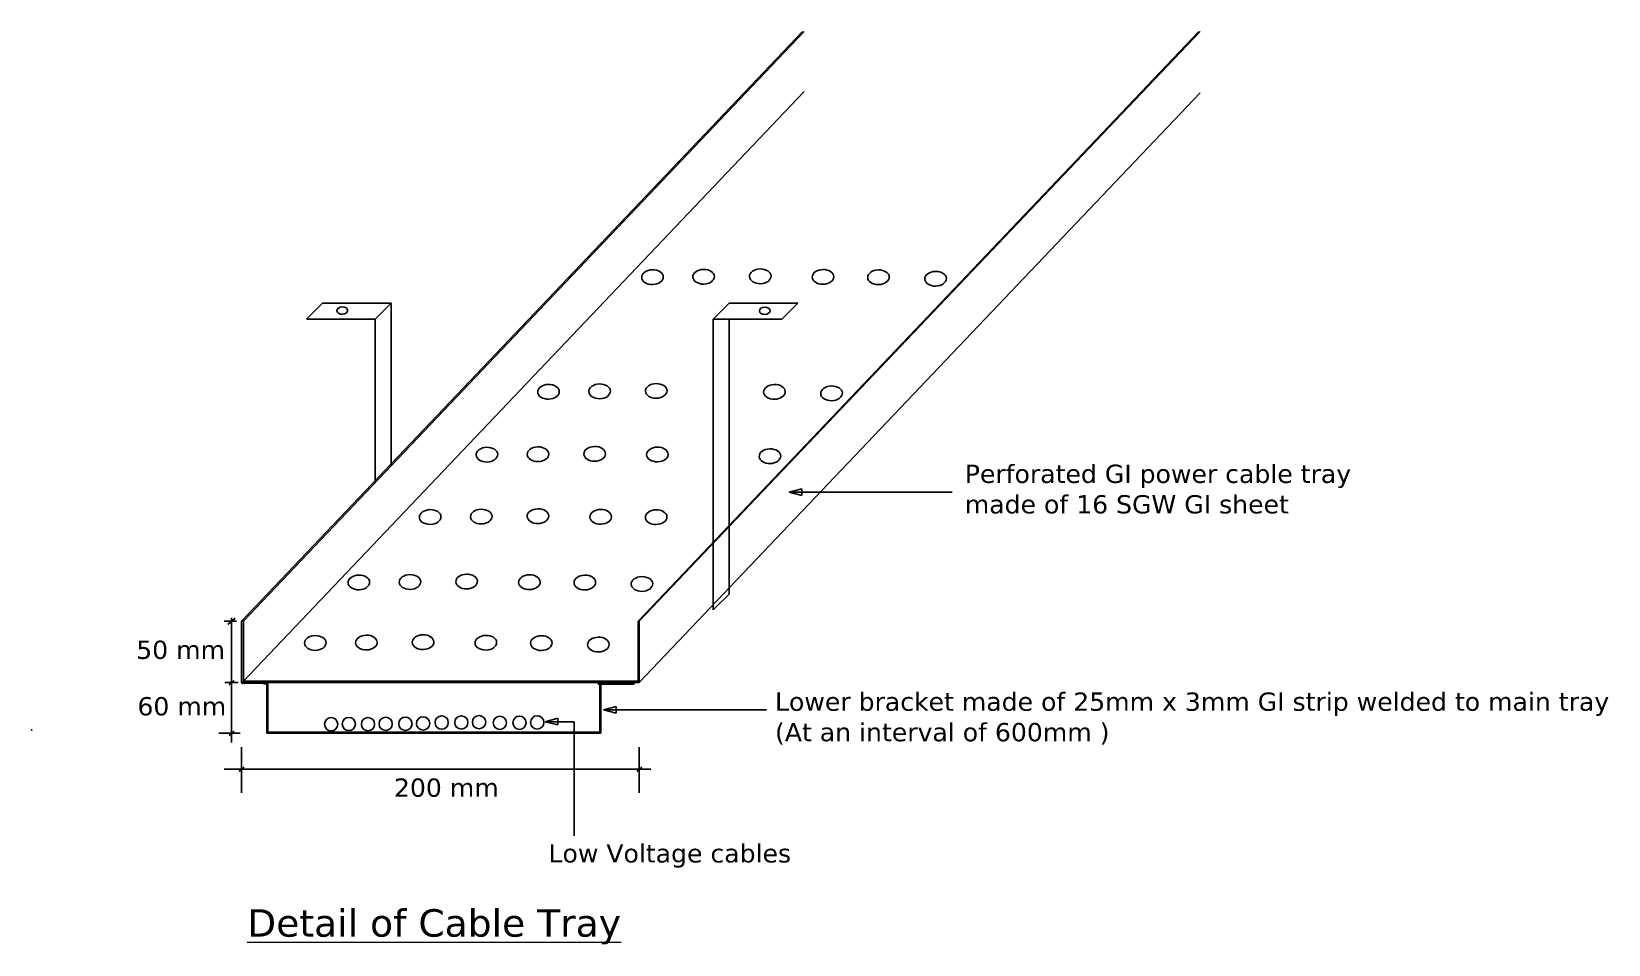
# Model space of a CAD drawing. Header units: millimetres. Extents: x 2402294 to 3337895, y 3394997 to 3969149.
# Drawn here: x 2657867 to 2803239, y 3598750 to 3682950 of the extents above; entities that cross this region are included whole.
import ezdxf

# ---------------------------------------------------------------- set-up
doc = ezdxf.new("R2010")
doc.units = ezdxf.units.MM
doc.header["$MEASUREMENT"] = 0
for name, color, linetype, lineweight in [('ELEVATION', 7, 'Continuous', 40), ('TREE', 77, 'Continuous', 5), ('walls', 12, 'Continuous', 30), ('wire', 7, 'Continuous', 0)]:
    doc.layers.add(name, color=color, linetype=linetype, lineweight=lineweight)
doc.layers.add('Wires', color=1, linetype='Continuous')
doc.styles.add('ordinary', font='romans.shx')
pattern_1 = [(37.5, (631009.50967, 3116854.20855), (-0.011068, 0.33856), [0, -0.267077, 0, -0.298705, 0, -0.285527]), (7.5, (631009.50967, 3116854.20855), (0.310965, 0.495876), [0, -0.144081, 0, -0.240721, 0, -0.092247]), (327.5, (631009.29355, 3116854.20855), (0.547182, 0.000994), [0, -0.087854, 0, -0.316276, 0, -0.412915]), (317.5, (631009.29355, 3116854.20855), (0.528203, 0.154215), [0, -0.043927, 0, -0.207336, 0, -0.237207])]

msp = doc.modelspace()

# ---------------------------------------------------------------- texts
at = {"layer": 'wire', "color": 4, "attachment_point": 4, "style": 'ordinary'}
for s, insert, char_height, width in [('{\\fVerdana|b0|i0|c0|p34;Perforated GI power cable tray\\Pmade of 16 SGW GI sheet}', (2743903.3, 3640737), 1686.949, 36327.695), ('{\\fVerdana|b0|i0|c0|p34;50 mm}', (2667516.4, 3625914.3), 1686.949, 8227.002), ('{\\fVerdana|b0|i0|c0|p34;60 mm}', (2667627.8, 3620704.3), 1686.949, 8227.002), ('{\\fVerdana|b0|i0|c0|p34;Lower bracket made of 25mm x 3mm GI strip welded to main tray\\P(At an interval of 600mm )}', (2726405.3, 3619588.1), 1686.949, 95749.179), ('{\\fVerdana|b0|i0|c0|p34;200 mm}', (2691276.4, 3613200.7), 1686.949, 12930.44), ('{\\fVerdana|b0|i0|c0|p34;Low Voltage cables}', (2705524.8, 3606914), 1686.949, 26999.519), ('{\\fVerdana|b0|i0|c0|p34;\\LDetail of Cable Tray}', (2677746.9, 3600376), 2530.423, 40499.279)]:
    msp.add_mtext(s, dxfattribs=dict(at, insert=insert, char_height=char_height, width=width))

# ---------------------------------------------------------------- blocks, each defined once
blk = doc.blocks.new('K')
at = {"layer": 'TREE'}
h = blk.add_hatch(dxfattribs=at)
h.set_pattern_fill('AR-SAND', color=1, scale=0.175709, style=0)
h.set_pattern_definition(pattern_1)
h.paths.add_polyline_path([(631013, 3116859, 0.383131679), (631011, 3116858, 0.057366907), (631011, 3116857, 0.151629386), (631013, 3116858, -0.220250916)])
h = blk.add_hatch(dxfattribs=at)
h.set_pattern_fill('AR-SAND', color=4, scale=0.175709, style=0)
h.set_pattern_definition(pattern_1)
h.paths.add_polyline_path([(631013, 3116858, -0.151629386), (631011, 3116857, 0.492293383), (631014, 3116856, 0.236041309)])
h = blk.add_hatch(dxfattribs=at)
h.set_pattern_fill('AR-SAND', color=2, scale=0.175709, style=0)
h.set_pattern_definition(pattern_1)
h.paths.add_polyline_path([(631013, 3116859, 0.220250916), (631013, 3116858, -0.179417534), (631014, 3116858, 0.324292068)])
h = blk.add_hatch(dxfattribs=at)
h.set_pattern_fill('AR-SAND', color=6, scale=0.175709, style=0)
h.set_pattern_definition(pattern_1)
h.paths.add_polyline_path([(631015, 3116858, 0.106323973), (631014, 3116858, 0.179417534), (631013, 3116858, -0.236041309), (631014, 3116856, 0.277437298)])
at = {"layer": 'walls'}
for radius in [3.82, 1.75]:
    blk.add_circle((631013, 3116858, -18), radius, dxfattribs=at)
for centre, radius, start, end in [((631013, 3116858, -18), 3.47, 74.7579185, 174.4264202), ((631011, 3116860, -18), 2.95, 228.4756153, 258.6743812), ((631013, 3116858, -18), 3.47, 181.7109027, 262.2134367), ((631011, 3116860, -18), 3.3, 233.3497507, 261.6269598), ((631013, 3116858, -18), 2.1, 102.1329651, 189.5258031), ((631011, 3116860, -18), 2.95, 265.8890396, 300.3772251), ((631013, 3116858, -18), 2.1, 200.0755482, 292.0636059), ((631015, 3116859, -18), 2.44, 111.0516756, 156.2059208), ((631015, 3116859, -18), 2.08, 161.3040627, 210.9885848), ((631012, 3116856, -18), 1.96, 289.888712, 349.5890505), ((631015, 3116859, -18), 2.08, 98.3730779, 150.3989879), ((631013, 3116858, -18), 2.1, 30.816334, 90.6937863), ((631013, 3116858, -18), 3.47, 273.7199548, 1.1089283), ((631012, 3116856, -18), 1.96, 1.4138483, 54.5381613), ((631015, 3116856, -18), 2.52, 93.9331639, 134.6197437), ((631012, 3116856, -18), 2.31, 306.106622, 356.1952378), ((631013, 3116858, -18), 3.47, 9.1644662, 64.6808313), ((631013, 3116858, -18), 2.1, 303.7598706, 19.9476795), ((631015, 3116856, -18), 2.87, 54.7920833, 89.2668742), ((631015, 3116856, -18), 2.52, 47.5981128, 85.2756152)]:
    blk.add_arc(centre, radius, start, end, dxfattribs=at)

# ---------------------------------------------------------------- hatches: boundary and pattern name
at = {"layer": 'Wires', "linetype": 'Continuous'}
h = msp.add_hatch(color=256, dxfattribs=at)
edge = h.paths.add_edge_path()
edge.add_arc((2677290.1, 3622946), 45.4, 55.829765, 165.829765, ccw=False)
edge.add_arc((2677357.8, 3622944.1), 57.7, 26.973607, 136.973607, ccw=False)
edge.add_arc((2677455.2, 3622945.5), 52.2, 41.654261, 151.654261, ccw=False)
edge.add_arc((2677553.8, 3622932.7), 76.2, 31.459111, 141.459111, ccw=False)
edge.add_arc((2677646.6, 3622940.7), 42.3, 21.197184, 131.197184, ccw=False)
edge.add_arc((2677632.7, 3622924.4), 62, -79.365647, 30.634353, ccw=False)
edge.add_arc((2677642.6, 3622863.7), 1.5, 241.876383, 351.876383, ccw=False)
edge.add_arc((2677599.7, 3622879.6), 45.6, 227.784808, 337.784808, ccw=False)
edge.add_arc((2677521.2, 3622881.8), 59.9, 213.070083, 323.070083, ccw=False)
edge.add_arc((2677433.6, 3622875.4), 45.8, 215, 325, ccw=False)
edge.add_arc((2677346.5, 3622886.3), 61.9, 213.133595, 323.133595, ccw=False)
edge.add_arc((2677281.6, 3622877.2), 28, 187.852676, 297.852676, ccw=False)
edge.add_arc((2677259, 3622896), 23.2, 147.140606, 257.140606, ccw=False)
edge.add_arc((2677259.8, 3622930.5), 29.8, 117.216968, 227.216968, ccw=False)
h = msp.add_hatch(color=256, dxfattribs=at)
edge = h.paths.add_edge_path()
edge.add_arc((2679266.5, 3622905.9), 45.4, 55.829764, 165.829764, ccw=False)
edge.add_arc((2679334.2, 3622904.1), 57.7, 26.973611, 136.973611, ccw=False)
edge.add_arc((2679431.6, 3622905.5), 52.2, 41.654261, 151.65426, ccw=False)
edge.add_arc((2679530.2, 3622892.7), 76.2, 31.459108, 141.459108, ccw=False)
edge.add_arc((2679623, 3622900.7), 42.3, 21.19719, 131.19719, ccw=False)
edge.add_arc((2679609.1, 3622884.4), 62, -79.365647, 30.634353, ccw=False)
edge.add_arc((2679619, 3622823.6), 1.5, 241.876511, 351.876511, ccw=False)
edge.add_arc((2679576.2, 3622839.6), 45.6, 227.784808, 337.784808, ccw=False)
edge.add_arc((2679497.7, 3622841.8), 59.9, 213.070083, 323.070083, ccw=False)
edge.add_arc((2679410, 3622835.4), 45.8, 215, 325, ccw=False)
edge.add_arc((2679322.9, 3622846.3), 61.9, 213.133595, 323.133595, ccw=False)
edge.add_arc((2679258, 3622837.2), 28, 187.852676, 297.852676, ccw=False)
edge.add_arc((2679235.4, 3622856), 23.2, 147.140606, 257.140606, ccw=False)
edge.add_arc((2679236.2, 3622890.5), 29.8, 117.216966, 227.216966, ccw=False)
h = msp.add_hatch(color=256, dxfattribs=at)
edge = h.paths.add_edge_path()
edge.add_arc((2710162.4, 3622855.5), 45.4, 55.829764, 165.829764, ccw=False)
edge.add_arc((2710230.1, 3622853.6), 57.7, 26.973611, 136.973611, ccw=False)
edge.add_arc((2710327.4, 3622855), 52.2, 41.654261, 151.65426, ccw=False)
edge.add_arc((2710426, 3622842.2), 76.2, 31.459108, 141.459108, ccw=False)
edge.add_arc((2710518.8, 3622850.2), 42.3, 21.19719, 131.19719, ccw=False)
edge.add_arc((2710504.9, 3622833.9), 62, -79.365646, 30.634354, ccw=False)
edge.add_arc((2710514.9, 3622773.2), 1.5, 241.876383, 351.876383, ccw=False)
edge.add_arc((2710472, 3622789.1), 45.6, 227.784808, 337.784808, ccw=False)
edge.add_arc((2710393.5, 3622791.3), 59.9, 213.070083, 323.070083, ccw=False)
edge.add_arc((2710305.8, 3622784.9), 45.8, 215, 325, ccw=False)
edge.add_arc((2710218.8, 3622795.8), 61.9, 213.133591, 323.133591, ccw=False)
edge.add_arc((2710153.8, 3622786.7), 28, 187.852684, 297.852684, ccw=False)
edge.add_arc((2710131.3, 3622805.5), 23.2, 147.140607, 257.140607, ccw=False)
edge.add_arc((2710132, 3622840), 29.8, 117.216969, 227.216969, ccw=False)
h = msp.add_hatch(color=256, dxfattribs=at)
edge = h.paths.add_edge_path()
edge.add_arc((2713030.2, 3622867.7), 45.4, 55.829764, 165.829764, ccw=False)
edge.add_arc((2713097.9, 3622865.8), 57.7, 26.973611, 136.973611, ccw=False)
edge.add_arc((2713195.3, 3622867.2), 52.2, 41.654265, 151.654265, ccw=False)
edge.add_arc((2713293.9, 3622854.4), 76.2, 31.459108, 141.459108, ccw=False)
edge.add_arc((2713386.7, 3622862.4), 42.3, 21.197184, 131.197184, ccw=False)
edge.add_arc((2713372.8, 3622846.1), 62, -79.365647, 30.634353, ccw=False)
edge.add_arc((2713382.7, 3622785.4), 1.5, 241.876237, 351.876237, ccw=False)
edge.add_arc((2713339.9, 3622801.3), 45.6, 227.784813, 337.784813, ccw=False)
edge.add_arc((2713261.4, 3622803.6), 59.9, 213.070079, 323.070079, ccw=False)
edge.add_arc((2713173.7, 3622797.1), 45.8, 215, 325, ccw=False)
edge.add_arc((2713086.6, 3622808), 61.9, 213.133599, 323.133599, ccw=False)
edge.add_arc((2713021.7, 3622798.9), 28, 187.852669, 297.852669, ccw=False)
edge.add_arc((2712999.1, 3622817.7), 23.2, 147.140611, 257.140611, ccw=False)
edge.add_arc((2712999.9, 3622852.2), 29.8, 117.216968, 227.216968, ccw=False)

# ---------------------------------------------------------------- linework, layer by layer
for p, q in [((2677231.5, 3628560.7), (2728928.2, 3682949.7)), ((2677406.8, 3628560.7), (2729103.6, 3682949.7)), ((2713775.5, 3628560.7), (2765472.3, 3682949.7)), ((2713894.8, 3628560.7), (2765591.6, 3682949.7)), ((2677406.8, 3623029.6), (2729103.6, 3677418.6)), ((2713894.8, 3622901.4), (2765591.6, 3677290.4)), ((2684698.3, 3657884.8), (2683226.4, 3656417.7)), ((2684698.3, 3657884.8), (2691023.2, 3657884.8)), ((2691023.2, 3657884.8), (2689551.4, 3656417.7)), ((2691023.2, 3642886.2), (2691023.2, 3657884.8)), ((2722176.6, 3657884.8), (2720704.8, 3656417.7)), ((2722176.6, 3657884.8), (2728501.6, 3657884.8)), ((2728501.6, 3657884.8), (2727029.8, 3656417.7)), ((2683226.4, 3656417.7), (2689551.4, 3656417.7)), ((2689551.4, 3641337.7), (2689551.4, 3656417.7)), ((2720704.8, 3629603.5), (2720704.8, 3656417.7)), ((2720704.8, 3656417.7), (2727029.8, 3656417.7)), ((2722176.6, 3631070.6), (2722176.6, 3656417.7)), ((2727695.2, 3640459.6), (2728866, 3640776.3)), ((2727695.2, 3640459.6), (2742730.5, 3640459.6)), ((2728866, 3640154.7), (2727695.2, 3640459.6)), ((2728866, 3640776.3), (2728866, 3640154.7)), ((2722176.6, 3631070.6), (2720704.8, 3629603.5)), ((2676766.4, 3628560.7), (2675610.1, 3628560.7)), ((2675967.4, 3628261.1), (2676644.3, 3628848.7)), ((2676312.5, 3628881.6), (2676312.5, 3617372.1)), ((2677406.8, 3628560.7), (2677231.5, 3628560.7)), ((2677231.5, 3628560.7), (2677231.5, 3622901.4)), ((2677406.8, 3628560.7), (2677406.8, 3623029.6)), ((2713775.5, 3628560.7), (2713775.5, 3623029.6)), ((2713894.8, 3628560.7), (2713775.5, 3628560.7)), ((2713894.8, 3622901.4), (2713894.8, 3628560.7)), ((2676913.2, 3622901.4), (2675673.5, 3622901.4)), ((2676086.6, 3622705.3), (2676541.3, 3623100)), ((2677231.5, 3622901.4), (2713894.8, 3622901.4)), ((2677356.4, 3622862.5), (2677356.4, 3622901.4)), ((2677356.4, 3622862.5), (2679546.6, 3622862.5)), ((2677406.8, 3623029.6), (2713775.5, 3623029.6)), ((2677582.4, 3622843.6), (2677582.4, 3622979.6)), ((2679546.6, 3622862.5), (2679546.6, 3618229.2)), ((2679558.8, 3622803.6), (2679558.8, 3622939.6)), ((2679635.7, 3618316.5), (2679635.7, 3622901.4)), ((2710265.4, 3622901.4), (2710265.4, 3618316.5)), ((2710351.7, 3618229.2), (2710351.7, 3622765.3)), ((2710351.7, 3622765.3), (2713322.5, 3622765.3)), ((2710454.6, 3622753.1), (2710454.6, 3622889.2)), ((2713322.5, 3622765.3), (2713322.5, 3622901.4)), ((2710588.9, 3620395), (2711759.7, 3620711.7)), ((2710588.9, 3620395), (2725624.2, 3620395)), ((2711759.7, 3620090.2), (2710588.9, 3620395)), ((2711759.7, 3620711.7), (2711759.7, 3620090.2)), ((2676086.6, 3618036), (2676541.3, 3618430.7)), ((2710265.4, 3618316.5), (2679635.7, 3618316.5)), ((2705210.1, 3619298.8), (2706380.9, 3619615.5)), ((2706380.9, 3618994), (2705210.1, 3619298.8)), ((2705210.1, 3619298.8), (2707882.7, 3619298.8)), ((2706380.9, 3619615.5), (2706380.9, 3618994)), ((2707882.7, 3619298.8), (2707882.7, 3608757.7)), ((2677087.2, 3618229.2), (2675136.2, 3618236.5)), ((2677231.5, 3616944.1), (2677231.5, 3612729.6)), ((2679546.6, 3618229.2), (2710351.7, 3618229.2)), ((2713894.8, 3616944.1), (2713894.8, 3612729.6)), ((2675638, 3614913.5), (2714965, 3614913.5)), ((2677005.6, 3614717.4), (2677460.3, 3615112.1)), ((2713669, 3614717.4), (2714123.7, 3615112.1))]:
    msp.add_line(p, q, dxfattribs=at)
for points in [[(2677246.1, 3622957.1, -0.52056705), (2677315.6, 3622983.5, -0.52056705), (2677409.3, 3622970.3, -0.52056705), (2677494.2, 3622980.2, -0.52056705), (2677618.8, 3622972.5, -0.52056705), (2677686, 3622956, -0.52056705), (2677644.1, 3622863.5, -0.52056705), (2677641.9, 3622862.4, -0.52056705), (2677569.1, 3622845.9, -0.52056705), (2677471, 3622849.2, -0.52056705), (2677396.1, 3622849.2, -0.52056705), (2677294.6, 3622852.5, -0.52056705), (2677253.8, 3622873.4, -0.52056705), (2677239.5, 3622908.6, -0.52056705)], [(2679222.5, 3622917, -0.52056705), (2679292, 3622943.5, -0.52056705), (2679385.7, 3622930.3, -0.52056705), (2679470.6, 3622940.2, -0.52056705), (2679595.2, 3622932.4, -0.52056705), (2679662.4, 3622915.9, -0.52056705), (2679620.5, 3622823.4, -0.52056705), (2679618.3, 3622822.3, -0.52056705), (2679545.5, 3622805.8, -0.52056705), (2679447.5, 3622809.1, -0.52056705), (2679372.5, 3622809.1, -0.52056705), (2679271.1, 3622812.4, -0.52056705), (2679230.3, 3622833.3, -0.52056705), (2679215.9, 3622868.6, -0.52056705)], [(2710118.4, 3622866.6, -0.52056705), (2710187.8, 3622893, -0.52056705), (2710281.5, 3622879.8, -0.52056705), (2710366.4, 3622889.7, -0.52056705), (2710491, 3622882, -0.52056705), (2710558.2, 3622865.5, -0.52056705), (2710516.3, 3622773, -0.52056705), (2710514.2, 3622771.9, -0.52056705), (2710441.4, 3622755.4, -0.52056705), (2710343.3, 3622758.7, -0.52056705), (2710268.3, 3622758.7, -0.52056705), (2710166.9, 3622762, -0.52056705), (2710126.1, 3622782.9, -0.52056705), (2710111.7, 3622818.1, -0.52056705)], [(2712986.3, 3622878.8, -0.52056705), (2713055.7, 3622905.2, -0.52056705), (2713149.4, 3622892, -0.52056705), (2713234.3, 3622901.9, -0.52056705), (2713358.9, 3622894.2, -0.52056705), (2713426.1, 3622877.7, -0.52056705), (2713384.2, 3622785.2, -0.52056705), (2713382, 3622784.1, -0.52056705), (2713309.3, 3622767.6, -0.52056705), (2713211.2, 3622770.9, -0.52056705), (2713136.2, 3622770.9, -0.52056705), (2713034.8, 3622774.2, -0.52056705), (2712994, 3622795.1, -0.52056705), (2712979.6, 3622830.3, -0.52056705)]]:
    msp.add_lwpolyline(points, format="xyb", close=True, dxfattribs=at)
for centre in [(2695674.5, 3619215.4), (2697488.6, 3619226.1), (2699119.1, 3619253.3), (2701039.5, 3619191.9), (2702853.6, 3619202.6), (2704484.1, 3619229.7), (2685487, 3619056.4), (2687117.4, 3619083.6), (2688883.7, 3619071.1), (2690514.2, 3619098.2), (2692328.3, 3619109), (2693958.8, 3619136.1)]:
    msp.add_circle(centre, 613, dxfattribs=at)
for centre, major_axis in [((2715110.8, 3660295.8), (995.2, 22.9)), ((2719823.2, 3660334.2), (995.2, 22.9)), ((2725045.2, 3660371.7), (995.2, 22.9)), ((2730832.1, 3660317.8), (995.2, 22.9)), ((2735942.9, 3660285.3), (995.2, 22.9)), ((2741205.3, 3660150.5), (995.2, 22.9)), ((2686513.6, 3657209.3), (497.6, 11.5)), ((2725459.2, 3657194.1), (497.6, 11.5)), ((2705522.2, 3649724.5), (995.2, 22.9)), ((2710234.6, 3649762.9), (995.2, 22.9)), ((2715456.6, 3649800.4), (995.2, 22.9)), ((2726354.3, 3649714), (995.2, 22.9)), ((2731616.7, 3649579.2), (995.2, 22.9)), ((2699844.6, 3643923.3), (995.2, 22.9)), ((2704556.9, 3643961.7), (995.2, 22.9)), ((2709779, 3643999.3), (995.2, 22.9)), ((2715565.8, 3643945.4), (995.2, 22.9)), ((2725939.1, 3643778), (995.2, 22.9)), ((2694614.9, 3638171.5), (995.2, 22.9)), ((2699327.2, 3638209.9), (995.2, 22.9)), ((2704549.3, 3638247.4), (995.2, 22.9)), ((2710336.1, 3638193.5), (995.2, 22.9)), ((2715447, 3638161), (995.2, 22.9)), ((2692754.2, 3632181.4), (995.2, 22.9)), ((2697976.3, 3632218.9), (995.2, 22.9)), ((2703763.1, 3632165), (995.2, 22.9)), ((2688041.9, 3632143), (995.2, 22.9)), ((2708874, 3632132.5), (995.2, 22.9)), ((2714136.4, 3631997.7), (995.2, 22.9)), ((2684027.8, 3626558), (995.2, 22.9)), ((2688740.1, 3626596.4), (995.2, 22.9)), ((2693962.2, 3626633.9), (995.2, 22.9)), ((2699749, 3626580), (995.2, 22.9)), ((2704859.9, 3626547.5), (995.2, 22.9)), ((2710122.3, 3626412.7), (995.2, 22.9))]:
    msp.add_ellipse(centre, major_axis=major_axis, ratio=0.68353064, dxfattribs=at)

# ---------------------------------------------------------------- block references
at = {"layer": 'ELEVATION', "xscale": -0.008922598863136955, "yscale": 0.008922598829030903, "zscale": 0.008922530890348283}
msp.add_blockref('K', (2663497.3, 3590723.6), dxfattribs=at)

msp.set_redraw_order([(e.dxf.handle, doc.entitydb.next_handle()) for e in msp.query("TEXT MTEXT ATTDEF DIMENSION ARC_DIMENSION")])  # texts and dimensions are drawn at this point

doc.saveas('drawing.dxf')
